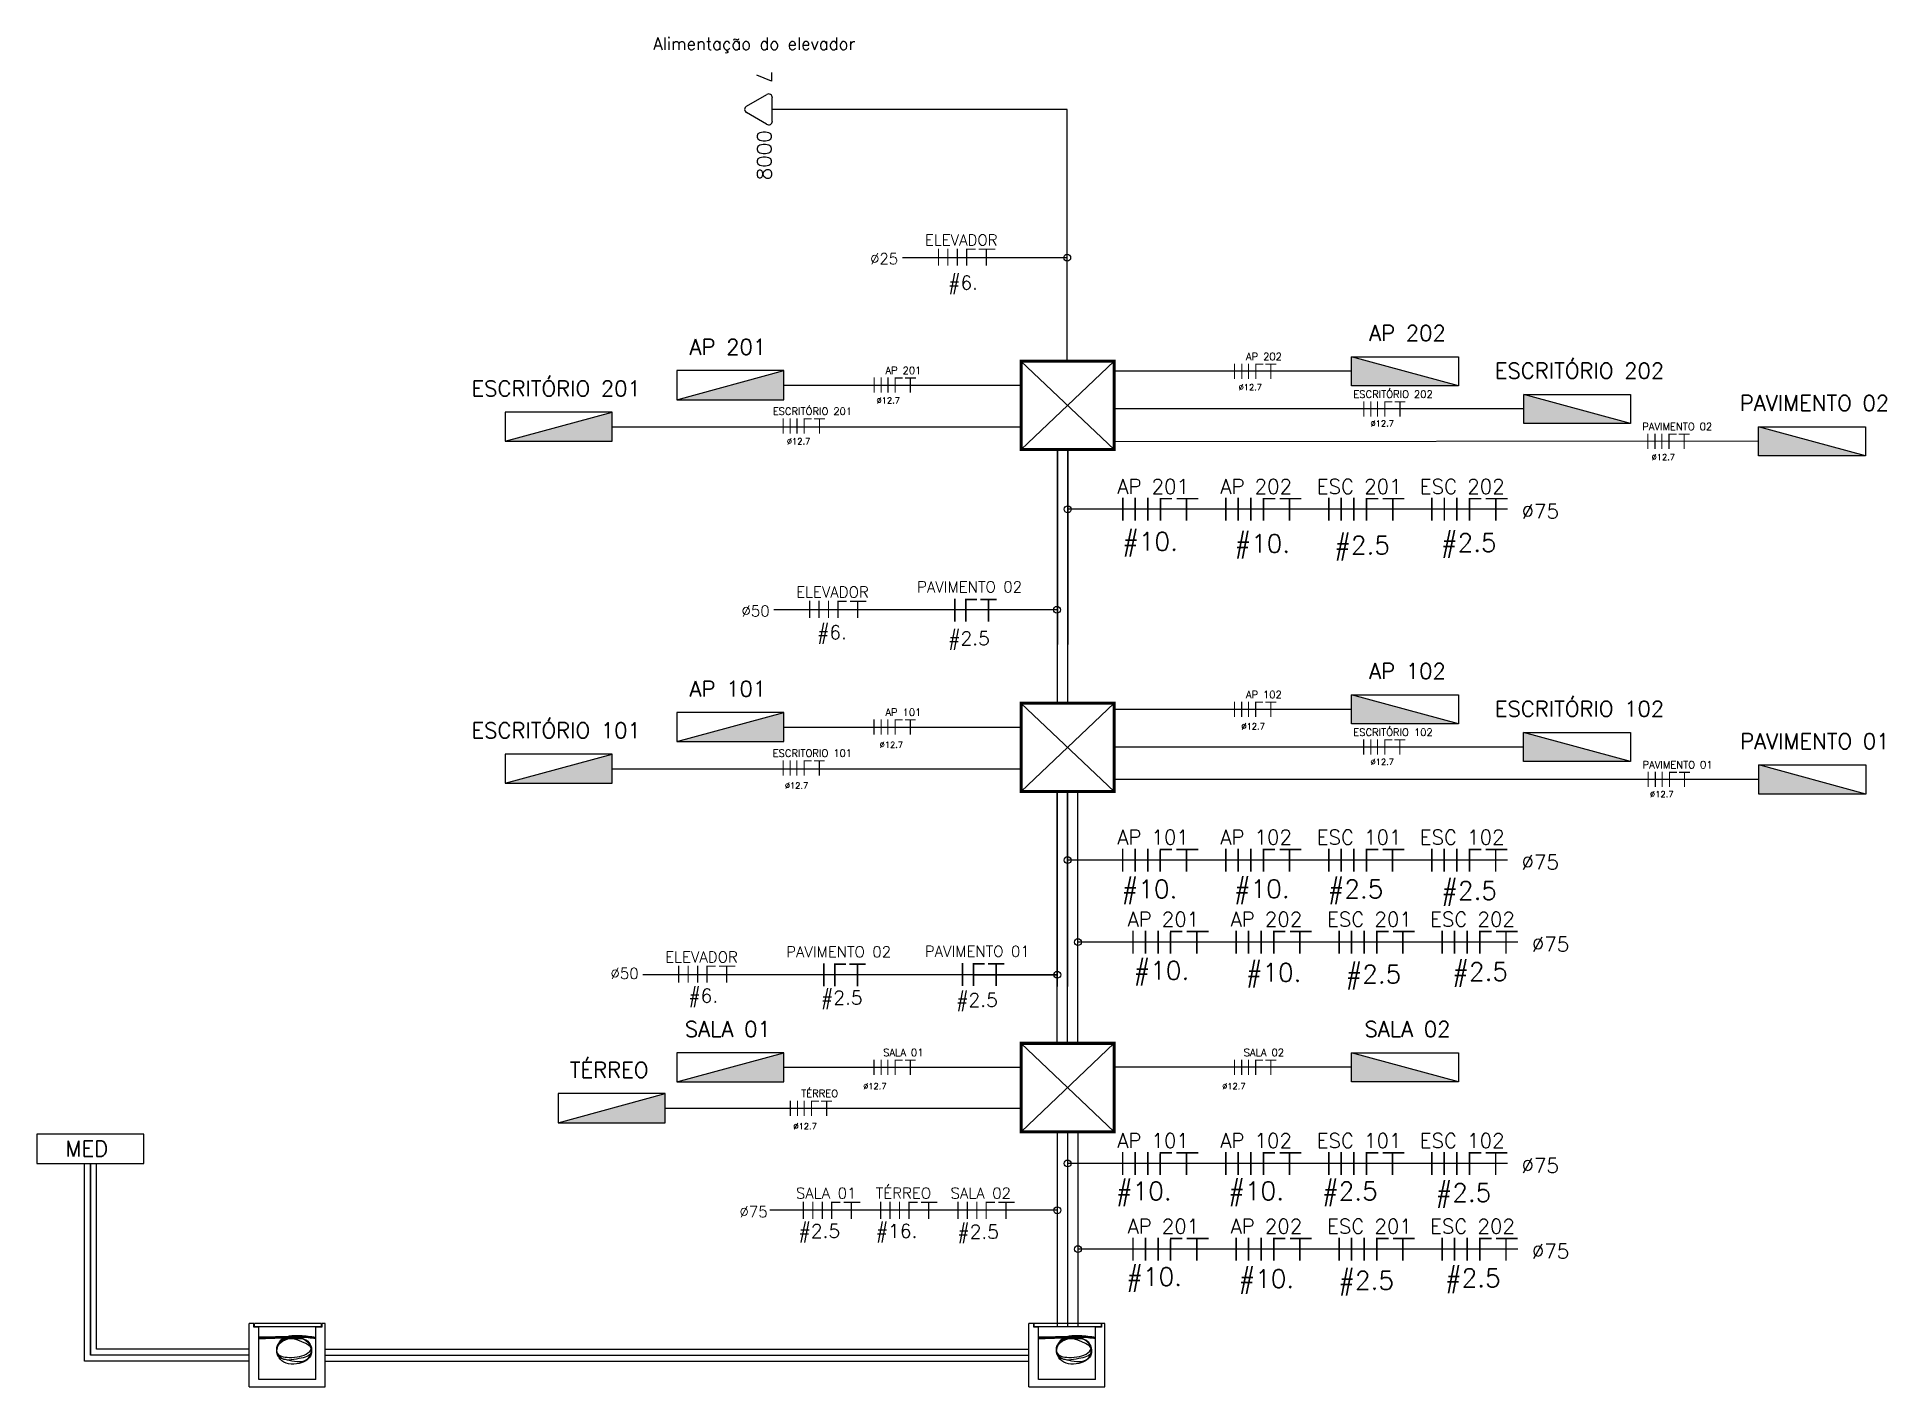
# Model space of a CAD drawing. Header units: millimetres. Extents: x 4360 to 8806, y 1896 to 3880.
# Drawn here: x 4368.9 to 4384.13, y 1900.55 to 1911.65 of the extents above; entities that cross this region are included whole.
import ezdxf
from ezdxf.enums import TextEntityAlignment as Align

# ---------------------------------------------------------------- set-up
doc = ezdxf.new("R2010")
doc.units = ezdxf.units.MM
doc.layers.add('CIRC IEC', color=7, linetype='Continuous', plot=False)
for name, color, linetype in [('CIRCUITOS', 255, 'Continuous'), ('DETALHES-DIVERSOS', 7, 'Continuous'), ('Textos', 144, 'Continuous')]:
    doc.layers.add(name, color=color, linetype=linetype)
doc.layers.add('TOMADAS', color=1, linetype='Continuous', lineweight=25)
doc.styles.add('RomanS', font='romans.shx')
doc.styles.add('ROMMANS', font='ROMANS.shx', dxfattribs={"height": 100})

msp = doc.modelspace()

# ---------------------------------------------------------------- texts
at = {"layer": 'CIRCUITOS', "attachment_point": 5, "style": 'ROMMANS'}
for s, insert, char_height, width in [('∅25', (4375.87389, 1909.82965), 0.09, 0.3937696), ('#6.', (4376.52374, 1909.61322), 0.1125, 0.6081991), ('∅75', (4381.27526, 1907.75105), 0.12, 0.5250261), ('#10.', (4378.06418, 1907.47828), 0.15, 0.8109322), ('#10.', (4378.98793, 1907.46163), 0.15, 0.8109322), ('#2.5', (4379.80966, 1907.44759), 0.15, 0.8109322), ('#2.5', (4380.68757, 1907.46865), 0.15, 0.8109322), ('∅50', (4374.81628, 1906.9311), 0.09, 0.3937696), ('#6.', (4375.44509, 1906.73569), 0.1125, 0.6081991), ('#2.5', (4376.57287, 1906.68638), 0.1125, 0.6081991), ('∅75', (4381.27476, 1904.86427), 0.12, 0.5250261), ('#10.', (4378.05926, 1904.61789), 0.15, 0.8109322), ('#10.', (4378.98378, 1904.61923), 0.15, 0.8109322), ('#2.5', (4379.75552, 1904.61789), 0.15, 0.8109322), ('#2.5', (4380.69045, 1904.60519), 0.15, 0.8109322), ('∅75', (4381.3598, 1904.18941), 0.12, 0.5250261), ('∅50', (4373.7377, 1903.94844), 0.09, 0.3937696), ('#10.', (4378.15759, 1903.94806), 0.15, 0.8109322), ('#10.', (4379.08134, 1903.93141), 0.15, 0.8109322), ('#2.5', (4379.90307, 1903.91737), 0.15, 0.8109322), ('#2.5', (4380.78099, 1903.93842), 0.15, 0.8109322), ('#6.', (4374.38539, 1903.74604), 0.1125, 0.6081991), ('#2.5', (4375.52558, 1903.72941), 0.1125, 0.6081991), ('#2.5', (4376.63865, 1903.71159), 0.1125, 0.6081991), ('∅75', (4381.27476, 1902.36789), 0.12, 0.5250261), ('#10.', (4378.01273, 1902.13245), 0.15, 0.8109322), ('#10.', (4378.93725, 1902.13378), 0.15, 0.8109322), ('#2.5', (4379.70899, 1902.13245), 0.15, 0.8109322), ('#2.5', (4380.64392, 1902.11975), 0.15, 0.8109322), ('∅75', (4374.79967, 1901.98688), 0.09, 0.3937696), ('#2.5', (4375.34109, 1901.8103), 0.1125, 0.6081991), ('#16.', (4375.97719, 1901.8103), 0.1125, 0.6081991), ('#2.5', (4376.64811, 1901.80321), 0.1125, 0.6081991), ('∅75', (4381.3598, 1901.66296), 0.12, 0.5250261), ('#10.', (4378.09778, 1901.42752), 0.15, 0.8109322), ('#10.', (4379.02152, 1901.41087), 0.15, 0.8109322), ('#2.5', (4379.84326, 1901.39683), 0.15, 0.8109322), ('#2.5', (4380.72117, 1901.41789), 0.15, 0.8109322)]:
    msp.add_mtext(s, dxfattribs=dict(at, insert=insert, char_height=char_height, width=width))
at = {"layer": 'Textos', "style": 'RomanS'}
msp.add_text('Alimentação do elevador', height=0.1, dxfattribs=at).set_placement((4373.97372, 1911.54947))
at = {"layer": 'Textos', "color": 0, "style": 'RomanS'}
for p in [(4378.79189, 1908.74683), (4375.81152, 1908.63833), (4379.87763, 1908.44845), (4375.07321, 1908.30198), (4382.19153, 1908.17164), (4378.81493, 1905.95663), (4375.83725, 1905.80486), (4379.87801, 1905.66394), (4375.05622, 1905.46882), (4382.17872, 1905.39822), (4375.70123, 1902.99517), (4378.65647, 1902.99517), (4375.12723, 1902.66554)]:
    msp.add_text('%%C12.7', height=0.05, dxfattribs=at).set_placement(p)

# ---------------------------------------------------------------- blocks, each defined once
blk = doc.blocks.new('A$C25676E2D')
at = {"color": 7, "linetype": 'Continuous'}
for points in [[(0, 0), (0, 6.5)], [(0, 6.5), (0.33, 6.5)], [(0.33, 6.5), (0.33, 6.11)], [(0.33, 6.11), (0.94, 6.11)], [(0.39, 6.5), (7.22, 6.5)], [(0.39, 6.5), (0.39, 6.17)], [(0.39, 6.17), (7.22, 6.17)], [(0.94, 0.78), (0.94, 6.11)], [(6.78, 6.11), (7.28, 6.11), (7.28, 6.5)], [(6.78, 0.78), (6.78, 6.11)], [(7.22, 6.17), (7.22, 6.5)], [(7.28, 6.5), (7.78, 6.5)], [(7.78, 0), (7.78, 6.5)], [(0.94, 0.78), (6.78, 0.78)], [(7.78, 0), (0, 0)]]:
    blk.add_lwpolyline(points, dxfattribs=at)
blk = doc.blocks.new('A$C72fb05ed')
h = blk.add_hatch(color=1)
h.dxf.hatch_style = 1
h.paths.add_polyline_path([(0, 0.259), (0.88, 0.259), (0.88, 0.499)])
at = {"layer": 'TOMADAS', "linetype": 'Continuous'}
for p, q in [((0.88, 0.499), (0, 0.499)), ((0, 0.499), (0, 0.259)), ((0, 0.259), (0.88, 0.499)), ((0.88, 0.259), (0.88, 0.499)), ((0, 0.259), (0.88, 0.259))]:
    blk.add_line(p, q, dxfattribs=at)
at = {"layer": 'TOMADAS', "linetype": 'Continuous', "style": 'RomanS', "flags": 8}
blk.add_attdef('002', text='', height=0.128, dxfattribs=at).set_placement((0.42, 0.635), align=Align.MIDDLE_CENTER)
blk.add_attdef('020', text='', height=0.128, dxfattribs=at).set_placement((0.431, 0.105), align=Align.MIDDLE_RIGHT)
blk = doc.blocks.new('FFFNT')
at = {"const_width": 0.24}
for points in [[(0.12, 1.68), (0.12, -1.68)], [(1.68, 1.68), (1.68, -1.68)], [(3.16, 1.68), (3.16, -1.68)], [(4.76, 1.68), (4.76, -1.68)], [(4.84, 1.56), (6.4, 1.56)], [(6.88, 1.56), (9.28, 1.56)], [(8.08, 1.68), (8.08, -1.68)]]:
    blk.add_lwpolyline(points, dxfattribs=at)
at = {"style": 'RomanS', "flags": 8}
blk.add_attdef('001', text='', height=1.6, dxfattribs=at).set_placement((2.25, 3.39), align=Align.MIDDLE_CENTER)
blk = doc.blocks.new('A$C4C292237')
at = {"linetype": 'Continuous'}
for p, q in [((1.1, 0.573), (0, 0.573)), ((0, 0.573), (0, 0.273)), ((1.1, 0.273), (1.1, 0.573)), ((0, 0.273), (1.1, 0.273))]:
    blk.add_line(p, q, dxfattribs=at)
at = {"linetype": 'Continuous', "style": 'RomanS'}
blk.add_text('MED', height=0.16, dxfattribs=at).set_placement((0.294, 0.345))
at = {"linetype": 'Continuous', "style": 'RomanS', "flags": 8}
blk.add_attdef('002', text='', height=0.16, dxfattribs=at).set_placement((0.525, 0.742), align=Align.MIDDLE_CENTER)
blk.add_attdef('020', text='', height=0.16, dxfattribs=at).set_placement((0.539, 0.08), align=Align.MIDDLE_RIGHT)
blk = doc.blocks.new('A$C60FB1DCF')
at = {"const_width": 0.0135}
for points in [[(0.007, 0.189), (0.007, 0)], [(0.11, 0.189), (0.11, 0)], [(0.214, 0.189), (0.214, 0)], [(0.311, 0.182), (0.414, 0.182)], [(0.317, 0.176), (0.317, 0)], [(0.45, 0.182), (0.63, 0.182)], [(0.533, 0.176), (0.533, 0)]]:
    blk.add_lwpolyline(points, dxfattribs=at)
at = {"style": 'RomanS', "flags": 8}
blk.add_attdef('001', text='', height=0.09, dxfattribs=at).set_placement((0.257, 0.283), align=Align.MIDDLE_CENTER)
blk = doc.blocks.new('TEBAI01')
for p, q in [((-1.62, 1.95), (-0.35, 4.14)), ((0.35, 4.14), (1.63, 1.92)), ((-1.3, 1.32), (1.28, 1.32)), ((0, 0), (0, 1.32))]:
    blk.add_line(p, q)
for centre, start, end in [((0, 3.97), 26.0479, 153.9521), ((-1.3, 1.71), 143.1332, 270.777), ((1.3, 1.71), 267.1811, 32.5689)]:
    blk.add_arc(centre, 0.393, start, end)
at = {"style": 'RomanS', "flags": 8}
for tag, p in [('020', (-5.03, 2.2)), ('001', (3.56, 2.23))]:
    blk.add_attdef(tag, text='', height=1.6, dxfattribs=at).set_placement(p, align=Align.MIDDLE_CENTER)
blk = doc.blocks.new('A$C6F0B5A82')
at = {"const_width": 0.018}
for points in [[(0.009, 0.252), (0.009, 0)], [(0.129, 0.252), (0.129, 0)], [(0.135, 0.243), (0.252, 0.243)], [(0.288, 0.243), (0.468, 0.243)], [(0.378, 0.252), (0.378, 0)]]:
    blk.add_lwpolyline(points, dxfattribs=at)
at = {"style": 'RomanS', "flags": 8}
blk.add_attdef('001', text='', height=0.12, dxfattribs=at).set_placement((0.17, 0.38), align=Align.MIDDLE_CENTER)

# ---------------------------------------------------------------- linework, layer by layer
for p, q in [((4377.38146, 1911.05859), (4375.05291, 1911.05859)), ((4377.38146, 1908.98664), (4377.38146, 1911.05859)), ((4377.38146, 1909.83815), (4376.02575, 1909.83815)), ((4376.99945, 1908.98664), (4377.768, 1908.25859)), ((4377.00262, 1908.98664), (4377.00262, 1908.25859)), ((4377.768, 1908.98664), (4377.00262, 1908.25859)), ((4377.00262, 1908.98664), (4377.00262, 1908.25859)), ((4379.72189, 1908.90331), (4377.768, 1908.90331)), ((4375.04873, 1908.78937), (4377.00262, 1908.78937)), ((4381.13884, 1908.59339), (4377.768, 1908.59339)), ((4373.63533, 1908.44678), (4377.00262, 1908.44678)), ((4377.30027, 1906.18664), (4377.30027, 1908.25859)), ((4377.30027, 1908.25859), (4377.30027, 1906.65439)), ((4377.38531, 1906.18664), (4377.38531, 1908.25859)), ((4377.38531, 1908.25859), (4377.38531, 1906.65439)), ((4383.07147, 1908.3271), (4377.768, 1908.32274)), ((4377.29662, 1906.94058), (4374.96561, 1906.94058)), ((4376.99895, 1906.17313), (4377.76749, 1905.44508)), ((4377.00211, 1906.17313), (4377.00211, 1905.44508)), ((4377.76749, 1906.17313), (4377.00211, 1905.44508)), ((4377.00211, 1906.17313), (4377.00211, 1905.44508)), ((4379.72139, 1906.12152), (4377.76749, 1906.12152)), ((4375.04822, 1905.97586), (4377.00211, 1905.97586)), ((4381.13833, 1905.81132), (4377.76749, 1905.81132)), ((4373.63482, 1905.63327), (4377.00211, 1905.63327)), ((4383.07453, 1905.54434), (4377.76749, 1905.54434)), ((4377.29976, 1903.37313), (4377.29976, 1905.44508)), ((4377.29976, 1905.44508), (4377.29976, 1903.84088)), ((4377.3848, 1903.37313), (4377.3848, 1905.44508)), ((4377.3848, 1905.44508), (4377.3848, 1903.84088)), ((4377.46984, 1903.37313), (4377.46984, 1905.44508)), ((4375.5068, 1903.93738), (4373.88778, 1903.93738)), ((4376.61021, 1903.93738), (4375.5068, 1903.93738)), ((4376.99895, 1903.37313), (4377.76749, 1902.64508)), ((4377.00211, 1903.37313), (4377.00211, 1902.64508)), ((4377.76749, 1903.37313), (4377.00211, 1902.64508)), ((4377.76749, 1903.37313), (4377.76749, 1902.64508)), ((4375.04822, 1903.17586), (4377.00211, 1903.17586)), ((4379.72139, 1903.17586), (4377.76749, 1903.17586)), ((4374.07127, 1902.83933), (4377.00211, 1902.83933)), ((4377.29976, 1902.64508), (4377.29976, 1901.04088)), ((4377.3848, 1902.64508), (4377.3848, 1901.04088)), ((4377.46984, 1902.64508), (4377.46984, 1901.04088)), ((4369.29103, 1900.75638), (4369.29103, 1902.38485)), ((4369.34103, 1902.38485), (4369.34103, 1900.80638)), ((4369.34103, 1900.80638), (4369.34103, 1902.38485)), ((4369.39103, 1900.85638), (4369.39103, 1902.38485)), ((4370.64651, 1900.80638), (4369.34103, 1900.80638)), ((4370.64651, 1900.85638), (4369.39103, 1900.85638)), ((4371.27185, 1900.85638), (4377.06543, 1900.85638)), ((4371.27185, 1900.80638), (4377.06543, 1900.80638)), ((4370.64651, 1900.75638), (4369.29103, 1900.75638)), ((4371.27185, 1900.75638), (4377.06543, 1900.75638))]:
    msp.add_line(p, q)
for points, knots in [([(4371.19592, 1900.95226), (4371.15408, 1900.95796), (4371.05819, 1900.97088), (4370.90139, 1900.96656), (4370.8499, 1900.8064), (4370.9863, 1900.77833), (4371.13397, 1900.80641), (4371.17591, 1900.87765), (4371.05579, 1900.9894), (4370.93589, 1900.948), (4370.72957, 1900.95811)], [0.06095115, 0.06095115, 0.06095115, 0.06095115, 3.1826398, 7.20266036, 9.71784996, 12.73699123, 16.55705225, 18.963776, 20.53376084, 27.34876426, 27.34876426, 27.34876426, 27.34876426]), ([(4371.19592, 1900.95226), (4371.15408, 1900.95796), (4371.05819, 1900.97088), (4370.90139, 1900.96656), (4370.8499, 1900.8064), (4370.9863, 1900.77833), (4371.13397, 1900.80641), (4371.17591, 1900.87765), (4371.05579, 1900.9894), (4370.93589, 1900.948), (4370.72957, 1900.95811)], [0.06095115, 0.06095115, 0.06095115, 0.06095115, 3.1826398, 7.20266036, 9.71784996, 12.73699123, 16.55705225, 18.963776, 20.53376084, 27.34876426, 27.34876426, 27.34876426, 27.34876426]), ([(4370.72957, 1900.94129), (4370.87869, 1900.94711), (4370.97522, 1900.96028), (4371.13301, 1900.95592), (4371.18451, 1900.79577), (4371.0481, 1900.71839), (4370.90043, 1900.73751), (4370.85849, 1900.86702), (4370.97768, 1900.9779), (4371.09612, 1900.9691), (4371.19592, 1900.94826)], [0, 0, 0, 0, 3.1826398, 7.20266036, 9.71784996, 12.73699123, 16.55705225, 18.963776, 20.53376084, 27.26507402, 27.26507402, 27.26507402, 27.26507402]), ([(4370.72957, 1900.94129), (4370.87869, 1900.94711), (4370.97522, 1900.96028), (4371.13301, 1900.95592), (4371.18451, 1900.79577), (4371.0481, 1900.71839), (4370.90043, 1900.73751), (4370.85849, 1900.86702), (4370.97768, 1900.9779), (4371.09612, 1900.9691), (4371.19592, 1900.94826)], [0, 0, 0, 0, 3.1826398, 7.20266036, 9.71784996, 12.73699123, 16.55705225, 18.963776, 20.53376084, 27.26507402, 27.26507402, 27.26507402, 27.26507402]), ([(4371.19592, 1900.94162), (4371.15408, 1900.94733), (4371.05819, 1900.96025), (4370.90139, 1900.95592), (4370.8499, 1900.79577), (4370.9863, 1900.76044), (4371.13397, 1900.73751), (4371.17591, 1900.86702), (4371.05579, 1900.9387), (4370.93589, 1900.96892), (4370.72957, 1900.94748)], [0.06095115, 0.06095115, 0.06095115, 0.06095115, 3.1826398, 7.20266036, 9.71784996, 12.73699123, 16.55705225, 18.963776, 20.53376084, 27.34876426, 27.34876426, 27.34876426, 27.34876426]), ([(4371.19592, 1900.94162), (4371.15408, 1900.94733), (4371.05819, 1900.96025), (4370.90139, 1900.95592), (4370.8499, 1900.79577), (4370.9863, 1900.76044), (4371.13397, 1900.73751), (4371.17591, 1900.86702), (4371.05579, 1900.9387), (4370.93589, 1900.96892), (4370.72957, 1900.94748)], [0.06095115, 0.06095115, 0.06095115, 0.06095115, 3.1826398, 7.20266036, 9.71784996, 12.73699123, 16.55705225, 18.963776, 20.53376084, 27.34876426, 27.34876426, 27.34876426, 27.34876426]), ([(4370.72957, 1900.95192), (4370.87869, 1900.95774), (4370.97522, 1900.92983), (4371.13301, 1900.96656), (4371.18451, 1900.8064), (4371.0481, 1900.77576), (4370.90043, 1900.74814), (4370.85849, 1900.87765), (4370.97768, 1900.9701), (4371.09612, 1900.95176), (4371.19592, 1900.95787)], [0, 0, 0, 0, 3.1826398, 7.20266036, 9.71784996, 12.73699123, 16.55705225, 18.963776, 20.53376084, 27.26507402, 27.26507402, 27.26507402, 27.26507402]), ([(4370.72957, 1900.95192), (4370.87869, 1900.95774), (4370.97522, 1900.92983), (4371.13301, 1900.96656), (4371.18451, 1900.8064), (4371.0481, 1900.77576), (4370.90043, 1900.74814), (4370.85849, 1900.87765), (4370.97768, 1900.9701), (4371.09612, 1900.95176), (4371.19592, 1900.95787)], [0, 0, 0, 0, 3.1826398, 7.20266036, 9.71784996, 12.73699123, 16.55705225, 18.963776, 20.53376084, 27.26507402, 27.26507402, 27.26507402, 27.26507402]), ([(4377.61484, 1900.95226), (4377.573, 1900.95796), (4377.47711, 1900.97088), (4377.32031, 1900.96656), (4377.26881, 1900.8064), (4377.40522, 1900.77833), (4377.55289, 1900.80641), (4377.59483, 1900.87765), (4377.47471, 1900.9894), (4377.35481, 1900.948), (4377.14849, 1900.95811)], [0.06095115, 0.06095115, 0.06095115, 0.06095115, 3.1826398, 7.20266036, 9.71784996, 12.73699123, 16.55705225, 18.963776, 20.53376084, 27.34876426, 27.34876426, 27.34876426, 27.34876426]), ([(4377.61484, 1900.95226), (4377.573, 1900.95796), (4377.47711, 1900.97088), (4377.32031, 1900.96656), (4377.26881, 1900.8064), (4377.40522, 1900.77833), (4377.55289, 1900.80641), (4377.59483, 1900.87765), (4377.47471, 1900.9894), (4377.35481, 1900.948), (4377.14849, 1900.95811)], [0.06095115, 0.06095115, 0.06095115, 0.06095115, 3.1826398, 7.20266036, 9.71784996, 12.73699123, 16.55705225, 18.963776, 20.53376084, 27.34876426, 27.34876426, 27.34876426, 27.34876426]), ([(4377.14849, 1900.94129), (4377.2976, 1900.94711), (4377.39414, 1900.96028), (4377.55193, 1900.95592), (4377.60342, 1900.79577), (4377.46702, 1900.71839), (4377.31935, 1900.73751), (4377.27741, 1900.86702), (4377.3966, 1900.9779), (4377.51504, 1900.9691), (4377.61484, 1900.94826)], [0, 0, 0, 0, 3.1826398, 7.20266036, 9.71784996, 12.73699123, 16.55705225, 18.963776, 20.53376084, 27.26507402, 27.26507402, 27.26507402, 27.26507402]), ([(4377.14849, 1900.94129), (4377.2976, 1900.94711), (4377.39414, 1900.96028), (4377.55193, 1900.95592), (4377.60342, 1900.79577), (4377.46702, 1900.71839), (4377.31935, 1900.73751), (4377.27741, 1900.86702), (4377.3966, 1900.9779), (4377.51504, 1900.9691), (4377.61484, 1900.94826)], [0, 0, 0, 0, 3.1826398, 7.20266036, 9.71784996, 12.73699123, 16.55705225, 18.963776, 20.53376084, 27.26507402, 27.26507402, 27.26507402, 27.26507402]), ([(4377.61484, 1900.94162), (4377.573, 1900.94733), (4377.47711, 1900.96025), (4377.32031, 1900.95592), (4377.26881, 1900.79577), (4377.40522, 1900.76044), (4377.55289, 1900.73751), (4377.59483, 1900.86702), (4377.47471, 1900.9387), (4377.35481, 1900.96892), (4377.14849, 1900.94748)], [0.06095115, 0.06095115, 0.06095115, 0.06095115, 3.1826398, 7.20266036, 9.71784996, 12.73699123, 16.55705225, 18.963776, 20.53376084, 27.34876426, 27.34876426, 27.34876426, 27.34876426]), ([(4377.61484, 1900.94162), (4377.573, 1900.94733), (4377.47711, 1900.96025), (4377.32031, 1900.95592), (4377.26881, 1900.79577), (4377.40522, 1900.76044), (4377.55289, 1900.73751), (4377.59483, 1900.86702), (4377.47471, 1900.9387), (4377.35481, 1900.96892), (4377.14849, 1900.94748)], [0.06095115, 0.06095115, 0.06095115, 0.06095115, 3.1826398, 7.20266036, 9.71784996, 12.73699123, 16.55705225, 18.963776, 20.53376084, 27.34876426, 27.34876426, 27.34876426, 27.34876426]), ([(4377.14849, 1900.95192), (4377.2976, 1900.95774), (4377.39414, 1900.92983), (4377.55193, 1900.96656), (4377.60342, 1900.8064), (4377.46702, 1900.77576), (4377.31935, 1900.74814), (4377.27741, 1900.87765), (4377.3966, 1900.9701), (4377.51504, 1900.95176), (4377.61484, 1900.95787)], [0, 0, 0, 0, 3.1826398, 7.20266036, 9.71784996, 12.73699123, 16.55705225, 18.963776, 20.53376084, 27.26507402, 27.26507402, 27.26507402, 27.26507402]), ([(4377.14849, 1900.95192), (4377.2976, 1900.95774), (4377.39414, 1900.92983), (4377.55193, 1900.96656), (4377.60342, 1900.8064), (4377.46702, 1900.77576), (4377.31935, 1900.74814), (4377.27741, 1900.87765), (4377.3966, 1900.9701), (4377.51504, 1900.95176), (4377.61484, 1900.95787)], [0, 0, 0, 0, 3.1826398, 7.20266036, 9.71784996, 12.73699123, 16.55705225, 18.963776, 20.53376084, 27.26507402, 27.26507402, 27.26507402, 27.26507402])]:
    msp.add_open_spline(points, degree=3, knots=knots)
for p in [(4377.04197, 1908.98664), (4377.04147, 1906.17313), (4377.04147, 1903.37313), (4377.12967, 1903.37313), (4377.21472, 1903.37313), (4377.29976, 1903.37313), (4377.3848, 1903.37313), (4377.46984, 1903.37313), (4377.55489, 1903.37313), (4377.63993, 1903.37313), (4377.72497, 1903.37313), (4377.72814, 1903.37313)]:
    msp.add_point(p)
at = {"layer": 'CIRCUITOS', "linetype": 'Continuous'}
for p, q in [((4381.00484, 1907.76761), (4377.38531, 1907.76761)), ((4381.00434, 1904.88083), (4377.3848, 1904.88083)), ((4381.08938, 1904.20597), (4377.46984, 1904.20597)), ((4377.29976, 1903.93738), (4376.61021, 1903.93738)), ((4376.61021, 1903.93738), (4377.29976, 1903.93738)), ((4381.00434, 1902.38444), (4377.3848, 1902.38444)), ((4377.29976, 1901.9993), (4374.93392, 1901.9993)), ((4381.08938, 1901.67951), (4377.46984, 1901.67951))]:
    msp.add_line(p, q, dxfattribs=at)
at = {"layer": 'CIRCUITOS'}
for centre in [(4377.38146, 1909.83815), (4377.38531, 1907.76761), (4377.29662, 1906.94058), (4377.3848, 1904.88083), (4377.46984, 1904.20597), (4377.29976, 1903.93738), (4377.3848, 1902.38444), (4377.29976, 1901.9993), (4377.46984, 1901.67951)]:
    msp.add_circle(centre, 0.02813, dxfattribs=at)
at = {"layer": 'DETALHES-DIVERSOS', "const_width": 0.025, "flags": 128}
for points in [[(4377.00262, 1908.98664), (4377.00262, 1908.25859), (4377.768, 1908.25859), (4377.768, 1908.98664)], [(4377.00211, 1906.17313), (4377.00211, 1905.44508), (4377.76749, 1905.44508), (4377.76749, 1906.17313)], [(4377.00211, 1903.37313), (4377.00211, 1902.64508), (4377.76749, 1902.64508), (4377.76749, 1903.37313)]]:
    msp.add_lwpolyline(points, close=True, dxfattribs=at)

# ---------------------------------------------------------------- block references
ref = msp.add_blockref('TEBAI01', (4375.05291, 1911.05859), dxfattribs=dict(xscale=0.07500000006984917, yscale=0.07500000006984917, zscale=0.07500000006984917, rotation=89.99999999911537))
ref.add_attrib('001', '7', dxfattribs={"height": 0.12, "rotation": 270, "style": 'RomanS', "flags": 8}).set_placement((4374.88594, 1911.32567), align=Align.MIDDLE_CENTER)
ref.add_attrib('020', '8000', dxfattribs={"height": 0.12, "rotation": 90, "style": 'RomanS', "flags": 8}).set_placement((4374.88805, 1910.68129), align=Align.MIDDLE_CENTER)
ref = msp.add_blockref('A$C72fb05ed', (4374.16873, 1908.41063))
ref.add_attrib('002', 'AP 201', dxfattribs={"layer": 'TOMADAS', "linetype": 'Continuous', "height": 0.128, "style": 'RomanS', "flags": 8}).set_placement((4374.58886, 1909.10405), align=Align.MIDDLE_CENTER)
ref = msp.add_blockref('A$C72fb05ed', (4380.60189, 1908.52457), dxfattribs=dict(xscale=-1))
ref.add_attrib('002', 'AP 202', dxfattribs={"layer": 'TOMADAS', "linetype": 'Continuous', "height": 0.128, "style": 'RomanS', "flags": 8}).set_placement((4380.18176, 1909.21799), align=Align.MIDDLE_CENTER)
ref = msp.add_blockref('A$C72fb05ed', (4382.01884, 1908.21465), dxfattribs=dict(xscale=-1))
ref.add_attrib('002', 'ESCRITÓRIO 202', dxfattribs={"layer": 'TOMADAS', "linetype": 'Continuous', "height": 0.128, "style": 'RomanS', "flags": 8}).set_placement((4381.59871, 1908.90807), align=Align.MIDDLE_CENTER)
ref = msp.add_blockref('A$C72fb05ed', (4372.75533, 1908.06804))
ref.add_attrib('002', 'ESCRITÓRIO 201', dxfattribs={"layer": 'TOMADAS', "linetype": 'Continuous', "height": 0.128, "style": 'RomanS', "flags": 8}).set_placement((4373.17546, 1908.76146), align=Align.MIDDLE_CENTER)
ref = msp.add_blockref('A$C72fb05ed', (4383.95147, 1907.94837), dxfattribs=dict(xscale=-1))
ref.add_attrib('002', 'PAVIMENTO 02', dxfattribs={"layer": 'TOMADAS', "linetype": 'Continuous', "height": 0.128, "style": 'RomanS', "flags": 8}).set_placement((4383.53134, 1908.64179), align=Align.MIDDLE_CENTER)
at = {"xscale": 0.75, "yscale": 0.75, "zscale": 0.75}
for p, values in [((4376.44986, 1906.84426), {'001': 'PAVIMENTO 02'}), ((4375.37204, 1903.84106), {'001': 'PAVIMENTO 02'}), ((4376.51346, 1903.84484), {'001': 'PAVIMENTO 01'})]:
    msp.add_blockref('A$C6F0B5A82', p, dxfattribs=at).add_auto_attribs(values)
ref = msp.add_blockref('A$C72fb05ed', (4380.60139, 1905.74278), dxfattribs=dict(xscale=-1))
ref.add_attrib('002', 'AP 102', dxfattribs={"layer": 'TOMADAS', "linetype": 'Continuous', "height": 0.128, "style": 'RomanS', "flags": 8}).set_placement((4380.18125, 1906.4362), align=Align.MIDDLE_CENTER)
ref = msp.add_blockref('A$C72fb05ed', (4374.16822, 1905.59713))
ref.add_attrib('002', 'AP 101', dxfattribs={"layer": 'TOMADAS', "linetype": 'Continuous', "height": 0.128, "style": 'RomanS', "flags": 8}).set_placement((4374.58835, 1906.29055), align=Align.MIDDLE_CENTER)
ref = msp.add_blockref('A$C72fb05ed', (4382.01833, 1905.43258), dxfattribs=dict(xscale=-1))
ref.add_attrib('002', 'ESCRITÓRIO 102', dxfattribs={"layer": 'TOMADAS', "linetype": 'Continuous', "height": 0.128, "style": 'RomanS', "flags": 8}).set_placement((4381.5982, 1906.126), align=Align.MIDDLE_CENTER)
ref = msp.add_blockref('A$C72fb05ed', (4372.75482, 1905.25454))
ref.add_attrib('002', 'ESCRITÓRIO 101', dxfattribs={"layer": 'TOMADAS', "linetype": 'Continuous', "height": 0.128, "style": 'RomanS', "flags": 8}).set_placement((4373.17495, 1905.94796), align=Align.MIDDLE_CENTER)
ref = msp.add_blockref('A$C72fb05ed', (4383.95453, 1905.1656), dxfattribs=dict(xscale=-1))
ref.add_attrib('002', 'PAVIMENTO 01', dxfattribs={"layer": 'TOMADAS', "linetype": 'Continuous', "height": 0.128, "style": 'RomanS', "flags": 8}).set_placement((4383.5344, 1905.85902), align=Align.MIDDLE_CENTER)
ref = msp.add_blockref('A$C72fb05ed', (4374.16822, 1902.79713))
ref.add_attrib('002', 'SALA 01', dxfattribs={"layer": 'TOMADAS', "linetype": 'Continuous', "height": 0.128, "style": 'RomanS', "flags": 8}).set_placement((4374.58835, 1903.49055), align=Align.MIDDLE_CENTER)
ref = msp.add_blockref('A$C72fb05ed', (4380.60139, 1902.79713), dxfattribs=dict(xscale=-1))
ref.add_attrib('002', 'SALA 02', dxfattribs={"layer": 'TOMADAS', "linetype": 'Continuous', "height": 0.128, "style": 'RomanS', "flags": 8}).set_placement((4380.18125, 1903.49055), align=Align.MIDDLE_CENTER)
ref = msp.add_blockref('A$C72fb05ed', (4373.19127, 1902.46059))
ref.add_attrib('002', 'TÉRREO', dxfattribs={"layer": 'TOMADAS', "linetype": 'Continuous', "height": 0.128, "style": 'RomanS', "flags": 8}).set_placement((4373.6114, 1903.15401), align=Align.MIDDLE_CENTER)
at = {"xscale": -0.08040111005248037, "yscale": 0.08040111005248037, "zscale": 0.08040111005248037}
for p in [(4371.27185, 1900.54508), (4371.27185, 1900.54508), (4377.69077, 1900.54508), (4377.69077, 1900.54508)]:
    msp.add_blockref('A$C25676E2D', p, dxfattribs=at)
at = {"layer": 'CIRC IEC'}
ref = msp.add_blockref('A$C60FB1DCF', (4376.31614, 1909.7721), dxfattribs=dict(at, xscale=0.75, yscale=0.75, zscale=0.75))
ref.add_attrib('001', 'ELEVADOR', dxfattribs={"layer": '0', "height": 0.09, "style": 'RomanS', "flags": 8}).set_placement((4376.50884, 1909.98399), align=Align.MIDDLE_CENTER)
ref = msp.add_blockref('A$C60FB1DCF', (4377.8311, 1907.67311), dxfattribs=at)
ref.add_attrib('001', 'AP 201', dxfattribs={"layer": '0', "height": 0.12, "style": 'RomanS', "flags": 8}).set_placement((4378.08803, 1907.95564), align=Align.MIDDLE_CENTER)
ref = msp.add_blockref('A$C60FB1DCF', (4378.67923, 1907.67311), dxfattribs=at)
ref.add_attrib('001', 'AP 202', dxfattribs={"layer": '0', "height": 0.12, "style": 'RomanS', "flags": 8}).set_placement((4378.93616, 1907.95564), align=Align.MIDDLE_CENTER)
ref = msp.add_blockref('A$C60FB1DCF', (4379.52736, 1907.67311), dxfattribs=at)
ref.add_attrib('001', 'ESC 201', dxfattribs={"layer": '0', "height": 0.12, "style": 'RomanS', "flags": 8}).set_placement((4379.78429, 1907.95564), align=Align.MIDDLE_CENTER)
ref = msp.add_blockref('A$C60FB1DCF', (4380.37549, 1907.67311), dxfattribs=at)
ref.add_attrib('001', 'ESC 202', dxfattribs={"layer": '0', "height": 0.12, "style": 'RomanS', "flags": 8}).set_placement((4380.63242, 1907.95564), align=Align.MIDDLE_CENTER)
ref = msp.add_blockref('A$C60FB1DCF', (4375.256, 1906.87452), dxfattribs=dict(at, xscale=0.75, yscale=0.75, zscale=0.75))
ref.add_attrib('001', 'ELEVADOR', dxfattribs={"layer": '0', "height": 0.09, "style": 'RomanS', "flags": 8}).set_placement((4375.4487, 1907.08642), align=Align.MIDDLE_CENTER)
ref = msp.add_blockref('A$C60FB1DCF', (4377.83059, 1904.78633), dxfattribs=at)
ref.add_attrib('001', 'AP 101', dxfattribs={"layer": '0', "height": 0.12, "style": 'RomanS', "flags": 8}).set_placement((4378.08753, 1905.06886), align=Align.MIDDLE_CENTER)
ref = msp.add_blockref('A$C60FB1DCF', (4378.67872, 1904.78633), dxfattribs=at)
ref.add_attrib('001', 'AP 102', dxfattribs={"layer": '0', "height": 0.12, "style": 'RomanS', "flags": 8}).set_placement((4378.93565, 1905.06886), align=Align.MIDDLE_CENTER)
ref = msp.add_blockref('A$C60FB1DCF', (4379.52685, 1904.78633), dxfattribs=at)
ref.add_attrib('001', 'ESC 101', dxfattribs={"layer": '0', "height": 0.12, "style": 'RomanS', "flags": 8}).set_placement((4379.78378, 1905.06886), align=Align.MIDDLE_CENTER)
ref = msp.add_blockref('A$C60FB1DCF', (4380.37498, 1904.78633), dxfattribs=at)
ref.add_attrib('001', 'ESC 102', dxfattribs={"layer": '0', "height": 0.12, "style": 'RomanS', "flags": 8}).set_placement((4380.63191, 1905.06886), align=Align.MIDDLE_CENTER)
ref = msp.add_blockref('A$C60FB1DCF', (4377.91564, 1904.11147), dxfattribs=at)
ref.add_attrib('001', 'AP 201', dxfattribs={"layer": '0', "height": 0.12, "style": 'RomanS', "flags": 8}).set_placement((4378.17257, 1904.394), align=Align.MIDDLE_CENTER)
ref = msp.add_blockref('A$C60FB1DCF', (4378.76377, 1904.11147), dxfattribs=at)
ref.add_attrib('001', 'AP 202', dxfattribs={"layer": '0', "height": 0.12, "style": 'RomanS', "flags": 8}).set_placement((4379.0207, 1904.394), align=Align.MIDDLE_CENTER)
ref = msp.add_blockref('A$C60FB1DCF', (4379.6119, 1904.11147), dxfattribs=at)
ref.add_attrib('001', 'ESC 201', dxfattribs={"layer": '0', "height": 0.12, "style": 'RomanS', "flags": 8}).set_placement((4379.86883, 1904.394), align=Align.MIDDLE_CENTER)
ref = msp.add_blockref('A$C60FB1DCF', (4380.46002, 1904.11147), dxfattribs=at)
ref.add_attrib('001', 'ESC 202', dxfattribs={"layer": '0', "height": 0.12, "style": 'RomanS', "flags": 8}).set_placement((4380.71696, 1904.394), align=Align.MIDDLE_CENTER)
ref = msp.add_blockref('A$C60FB1DCF', (4374.17818, 1903.87132), dxfattribs=dict(at, xscale=0.75, yscale=0.75, zscale=0.75))
ref.add_attrib('001', 'ELEVADOR', dxfattribs={"layer": '0', "height": 0.09, "style": 'RomanS', "flags": 8}).set_placement((4374.37087, 1904.08322), align=Align.MIDDLE_CENTER)
ref = msp.add_blockref('A$C60FB1DCF', (4377.83059, 1902.28994), dxfattribs=at)
ref.add_attrib('001', 'AP 101', dxfattribs={"layer": '0', "height": 0.12, "style": 'RomanS', "flags": 8}).set_placement((4378.08753, 1902.57247), align=Align.MIDDLE_CENTER)
ref = msp.add_blockref('A$C60FB1DCF', (4378.67872, 1902.28994), dxfattribs=at)
ref.add_attrib('001', 'AP 102', dxfattribs={"layer": '0', "height": 0.12, "style": 'RomanS', "flags": 8}).set_placement((4378.93565, 1902.57247), align=Align.MIDDLE_CENTER)
ref = msp.add_blockref('A$C60FB1DCF', (4379.52685, 1902.28994), dxfattribs=at)
ref.add_attrib('001', 'ESC 101', dxfattribs={"layer": '0', "height": 0.12, "style": 'RomanS', "flags": 8}).set_placement((4379.78378, 1902.57247), align=Align.MIDDLE_CENTER)
ref = msp.add_blockref('A$C60FB1DCF', (4380.37498, 1902.28994), dxfattribs=at)
ref.add_attrib('001', 'ESC 102', dxfattribs={"layer": '0', "height": 0.12, "style": 'RomanS', "flags": 8}).set_placement((4380.63191, 1902.57247), align=Align.MIDDLE_CENTER)
ref = msp.add_blockref('A$C60FB1DCF', (4375.20449, 1901.92842), dxfattribs=dict(at, xscale=0.75, yscale=0.75, zscale=0.75))
ref.add_attrib('001', 'SALA 01', dxfattribs={"layer": '0', "height": 0.09, "style": 'RomanS', "flags": 8}).set_placement((4375.39718, 1902.14032), align=Align.MIDDLE_CENTER)
ref = msp.add_blockref('A$C60FB1DCF', (4375.84058, 1901.92842), dxfattribs=dict(at, xscale=0.75, yscale=0.75, zscale=0.75))
ref.add_attrib('001', 'TÉRREO', dxfattribs={"layer": '0', "height": 0.09, "style": 'RomanS', "flags": 8}).set_placement((4376.03328, 1902.14032), align=Align.MIDDLE_CENTER)
ref = msp.add_blockref('A$C60FB1DCF', (4376.47668, 1901.92842), dxfattribs=dict(at, xscale=0.75, yscale=0.75, zscale=0.75))
ref.add_attrib('001', 'SALA 02', dxfattribs={"layer": '0', "height": 0.09, "style": 'RomanS', "flags": 8}).set_placement((4376.66938, 1902.14032), align=Align.MIDDLE_CENTER)
ref = msp.add_blockref('A$C60FB1DCF', (4377.91564, 1901.58501), dxfattribs=at)
ref.add_attrib('001', 'AP 201', dxfattribs={"layer": '0', "height": 0.12, "style": 'RomanS', "flags": 8}).set_placement((4378.17257, 1901.86755), align=Align.MIDDLE_CENTER)
ref = msp.add_blockref('A$C60FB1DCF', (4378.76377, 1901.58501), dxfattribs=at)
ref.add_attrib('001', 'AP 202', dxfattribs={"layer": '0', "height": 0.12, "style": 'RomanS', "flags": 8}).set_placement((4379.0207, 1901.86755), align=Align.MIDDLE_CENTER)
ref = msp.add_blockref('A$C60FB1DCF', (4379.6119, 1901.58501), dxfattribs=at)
ref.add_attrib('001', 'ESC 201', dxfattribs={"layer": '0', "height": 0.12, "style": 'RomanS', "flags": 8}).set_placement((4379.86883, 1901.86755), align=Align.MIDDLE_CENTER)
ref = msp.add_blockref('A$C60FB1DCF', (4380.46002, 1901.58501), dxfattribs=at)
ref.add_attrib('001', 'ESC 202', dxfattribs={"layer": '0', "height": 0.12, "style": 'RomanS', "flags": 8}).set_placement((4380.71696, 1901.86755), align=Align.MIDDLE_CENTER)
at = {"layer": 'Textos', "color": 0}
ref = msp.add_blockref('FFFNT', (4378.75466, 1908.90331), dxfattribs=dict(at, xscale=0.0375000000001364, yscale=0.0375000000001364, zscale=0.0375000000001364))
ref.add_attrib('001', 'AP 202', dxfattribs={"layer": '0', "height": 0.06, "style": 'RomanS', "flags": 8}).set_placement((4379.00031, 1909.02467), align=Align.MIDDLE_CENTER)
ref = msp.add_blockref('FFFNT', (4375.78717, 1908.78937), dxfattribs=dict(at, xscale=0.0375000000001364, yscale=0.0375000000001364, zscale=0.0375000000001364))
ref.add_attrib('001', 'AP 201', dxfattribs={"layer": '0', "height": 0.06, "style": 'RomanS', "flags": 8}).set_placement((4376.03281, 1908.91074), align=Align.MIDDLE_CENTER)
ref = msp.add_blockref('FFFNT', (4379.81763, 1908.59339), dxfattribs=dict(at, xscale=0.0375000000001364, yscale=0.0375000000001364, zscale=0.0375000000001364))
ref.add_attrib('001', 'ESCRITÓRIO 202', dxfattribs={"layer": '0', "height": 0.06, "style": 'RomanS', "flags": 8}).set_placement((4380.06327, 1908.71475), align=Align.MIDDLE_CENTER)
ref = msp.add_blockref('FFFNT', (4375.03831, 1908.45284), dxfattribs=dict(at, xscale=0.0375000000001364, yscale=0.0375000000001364, zscale=0.0375000000001364))
ref.add_attrib('001', 'ESCRITÓRIO 201', dxfattribs={"layer": '0', "height": 0.06, "style": 'RomanS', "flags": 8}).set_placement((4375.28395, 1908.5742), align=Align.MIDDLE_CENTER)
ref = msp.add_blockref('FFFNT', (4382.15658, 1908.3271), dxfattribs=dict(at, xscale=0.0375000000001364, yscale=0.0375000000001364, zscale=0.0375000000001364))
ref.add_attrib('001', 'PAVIMENTO 02', dxfattribs={"layer": '0', "height": 0.06, "style": 'RomanS', "flags": 8}).set_placement((4382.40222, 1908.44847), align=Align.MIDDLE_CENTER)
ref = msp.add_blockref('FFFNT', (4375.78667, 1905.97586), dxfattribs=dict(at, xscale=0.0375000000001364, yscale=0.0375000000001364, zscale=0.0375000000001364))
ref.add_attrib('001', 'AP 101', dxfattribs={"layer": '0', "height": 0.06, "style": 'RomanS', "flags": 8}).set_placement((4376.03231, 1906.09723), align=Align.MIDDLE_CENTER)
ref = msp.add_blockref('FFFNT', (4378.75416, 1906.12152), dxfattribs=dict(at, xscale=0.0375000000001364, yscale=0.0375000000001364, zscale=0.0375000000001364))
ref.add_attrib('001', 'AP 102', dxfattribs={"layer": '0', "height": 0.06, "style": 'RomanS', "flags": 8}).set_placement((4378.9998, 1906.24288), align=Align.MIDDLE_CENTER)
ref = msp.add_blockref('FFFNT', (4379.81712, 1905.81132), dxfattribs=dict(at, xscale=0.0375000000001364, yscale=0.0375000000001364, zscale=0.0375000000001364))
ref.add_attrib('001', 'ESCRITÓRIO 102', dxfattribs={"layer": '0', "height": 0.06, "style": 'RomanS', "flags": 8}).set_placement((4380.06276, 1905.93268), align=Align.MIDDLE_CENTER)
ref = msp.add_blockref('FFFNT', (4375.0378, 1905.63933), dxfattribs=dict(at, xscale=0.0375000000001364, yscale=0.0375000000001364, zscale=0.0375000000001364))
ref.add_attrib('001', 'ESCRITORIO 101', dxfattribs={"layer": '0', "height": 0.06, "style": 'RomanS', "flags": 8}).set_placement((4375.28345, 1905.76069), align=Align.MIDDLE_CENTER)
ref = msp.add_blockref('FFFNT', (4382.15964, 1905.54434), dxfattribs=dict(at, xscale=0.0375000000001364, yscale=0.0375000000001364, zscale=0.0375000000001364))
ref.add_attrib('001', 'PAVIMENTO 01', dxfattribs={"layer": '0', "height": 0.06, "style": 'RomanS', "flags": 8}).set_placement((4382.40528, 1905.66571), align=Align.MIDDLE_CENTER)
ref = msp.add_blockref('FFFNT', (4375.78667, 1903.17586), dxfattribs=dict(at, xscale=0.0375000000001364, yscale=0.0375000000001364, zscale=0.0375000000001364))
ref.add_attrib('001', 'SALA 01', dxfattribs={"layer": '0', "height": 0.06, "style": 'RomanS', "flags": 8}).set_placement((4376.03231, 1903.29723), align=Align.MIDDLE_CENTER)
ref = msp.add_blockref('FFFNT', (4378.75416, 1903.17586), dxfattribs=dict(at, xscale=0.0375000000001364, yscale=0.0375000000001364, zscale=0.0375000000001364))
ref.add_attrib('001', 'SALA 02', dxfattribs={"layer": '0', "height": 0.06, "style": 'RomanS', "flags": 8}).set_placement((4378.9998, 1903.29723), align=Align.MIDDLE_CENTER)
ref = msp.add_blockref('FFFNT', (4375.0978, 1902.83933), dxfattribs=dict(at, xscale=0.0375000000001364, yscale=0.0375000000001364, zscale=0.0375000000001364))
ref.add_attrib('001', 'TÉRREO', dxfattribs={"layer": '0', "height": 0.06, "style": 'RomanS', "flags": 8}).set_placement((4375.34345, 1902.96069), align=Align.MIDDLE_CENTER)
at = {"layer": 'TOMADAS', "xscale": 0.7999999999999999, "yscale": 0.7999999999999999, "zscale": 0.7999999999999999}
msp.add_blockref('A$C4C292237', (4368.90103, 1902.16672), dxfattribs=at)

msp.set_redraw_order([(e.dxf.handle, doc.entitydb.next_handle()) for e in msp.query("TEXT MTEXT ATTDEF DIMENSION ARC_DIMENSION")])  # texts and dimensions are drawn at this point

doc.saveas('drawing.dxf')
